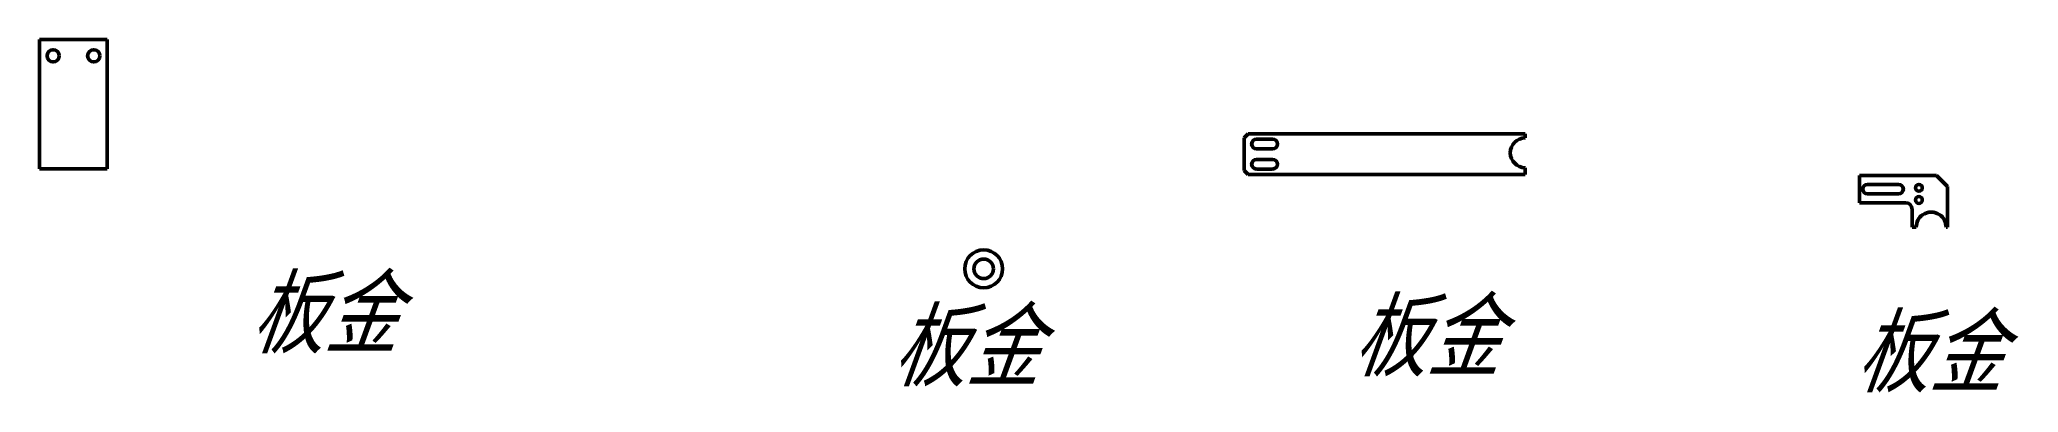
# Model space of a CAD drawing. Header units: inches. Extents: x 17901 to 26602, y 9673 to 14036.
# Drawn here: x 19851 to 21313, y 12818 to 13079 of the extents above; entities that cross this region are included whole.
import ezdxf

# ---------------------------------------------------------------- set-up
doc = ezdxf.new("R2010")
doc.units = ezdxf.units.IN
doc.header["$MEASUREMENT"] = 0
doc.layers.add('标注线', color=3, linetype='Continuous', lineweight=25)
doc.layers.add('粗实线', color=7, linetype='Continuous', lineweight=50)
doc.styles.add('DIM', font='romans.shx', dxfattribs={"width": 0.8, "oblique": 20, "bigfont": 'bigfont.shx'})

msp = doc.modelspace()

# ---------------------------------------------------------------- texts
at = {"layer": '标注线', "color": 3, "char_height": 50, "width": 659.636, "attachment_point": 1, "style": 'DIM'}
for insert in [(20006.9, 12902.187), (20820.894, 12885.182), (20480.799, 12877.851), (21192.06, 12873.424)]:
    msp.add_mtext('{\\fFangSong_GB2312|b0|i0|c134|p49;板金}', dxfattribs=dict(at, insert=insert))

# ---------------------------------------------------------------- linework, layer by layer
at = {"layer": '粗实线'}
for p, q in [((19851.418, 12983.146), (19851.418, 13078.646)), ((19851.418, 13078.646), (19901.418, 13078.646)), ((19901.418, 12983.146), (19901.418, 13078.646)), ((20740.927, 12981.948), (20740.927, 13005.948)), ((20743.927, 13008.948), (20948.427, 13008.948)), ((19851.418, 12983.146), (19901.418, 12983.146)), ((20743.927, 12978.948), (20948.427, 12978.948)), ((21195.154, 12958.085), (21195.154, 12978.085)), ((21195.154, 12978.085), (21252.154, 12978.085)), ((21201.154, 12971.585), (21224.154, 12971.585)), ((21224.154, 12964.585), (21201.154, 12964.585)), ((21260.154, 12970.085), (21260.154, 12940.085)), ((21195.154, 12958.085), (21229.154, 12958.085))]:
    msp.add_line(p, q, dxfattribs=at)
at = {"layer": '粗实线', "ltscale": 0.106066}
for p, q in [((20740.927, 13005.948), (20743.927, 13008.948)), ((20740.927, 12981.948), (20743.927, 12978.948))]:
    msp.add_line(p, q, dxfattribs=at)
at = {"layer": '粗实线', "ltscale": 0.3}
for p, q in [((20761.927, 13004.948), (20749.927, 13004.948)), ((20749.927, 12997.948), (20761.927, 12997.948)), ((20761.927, 12989.948), (20749.927, 12989.948)), ((20749.927, 12982.948), (20761.927, 12982.948))]:
    msp.add_line(p, q, dxfattribs=at)
at = {"layer": '粗实线', "ltscale": 0.425}
for p, q in [((20948.427, 13008.948), (20931.427, 13008.948)), ((20948.427, 12978.948), (20931.427, 12978.948))]:
    msp.add_line(p, q, dxfattribs=at)
at = {"layer": '粗实线', "ltscale": 0.075}
for p, q in [((20948.427, 13008.948), (20948.427, 13005.948)), ((21237.154, 12940.085), (21234.154, 12940.085))]:
    msp.add_line(p, q, dxfattribs=at)
at = {"layer": '粗实线', "ltscale": 0.125}
msp.add_line((20948.427, 12983.948), (20948.427, 12978.948), dxfattribs=at)
at = {"layer": '粗实线', "ltscale": 0.282843}
msp.add_line((21260.154, 12970.085), (21252.154, 12978.085), dxfattribs=at)
at = {"layer": '粗实线', "ltscale": 0.325}
msp.add_line((21234.154, 12953.085), (21234.154, 12940.085), dxfattribs=at)
at = {"layer": '粗实线', "ltscale": 0.025}
msp.add_line((21260.154, 12940.085), (21259.154, 12940.085), dxfattribs=at)
at = {"layer": '粗实线'}
for centre, radius in [((19861.418, 13066.646), 4.5), ((19891.418, 13066.646), 4.5), ((21239.154, 12969.085), 2.5), ((21239.154, 12960.085), 2.5), ((20548.562, 12909.192), 14), ((20548.562, 12909.192), 7.25)]:
    msp.add_circle(centre, radius, dxfattribs=at)
for centre, radius, start, end in [((20749.927, 13001.448), 3.5, 90, 270), ((20761.927, 13001.448), 3.5, 270, 90), ((20948.427, 12994.948), 11, 90, 270), ((20948.427, 12994.948), 11, 90, 270), ((20749.927, 12986.448), 3.5, 90, 270), ((20761.927, 12986.448), 3.5, 270, 90), ((21201.154, 12968.085), 3.5, 89.999998, 269.999998), ((21224.154, 12968.085), 3.5, 269.999998, 89.999998), ((21229.154, 12953.085), 5, 359.999998, 89.999998), ((21248.154, 12940.085), 11, 125.096801, 179.999998), ((21248.154, 12940.085), 11, 54.903199, 125.096801), ((21248.154, 12940.085), 11, 359.999998, 54.903199)]:
    msp.add_arc(centre, radius, start, end, dxfattribs=at)

msp.set_redraw_order([(e.dxf.handle, doc.entitydb.next_handle()) for e in msp.query("TEXT MTEXT ATTDEF DIMENSION ARC_DIMENSION")])  # texts and dimensions are drawn at this point

doc.saveas('drawing.dxf')
